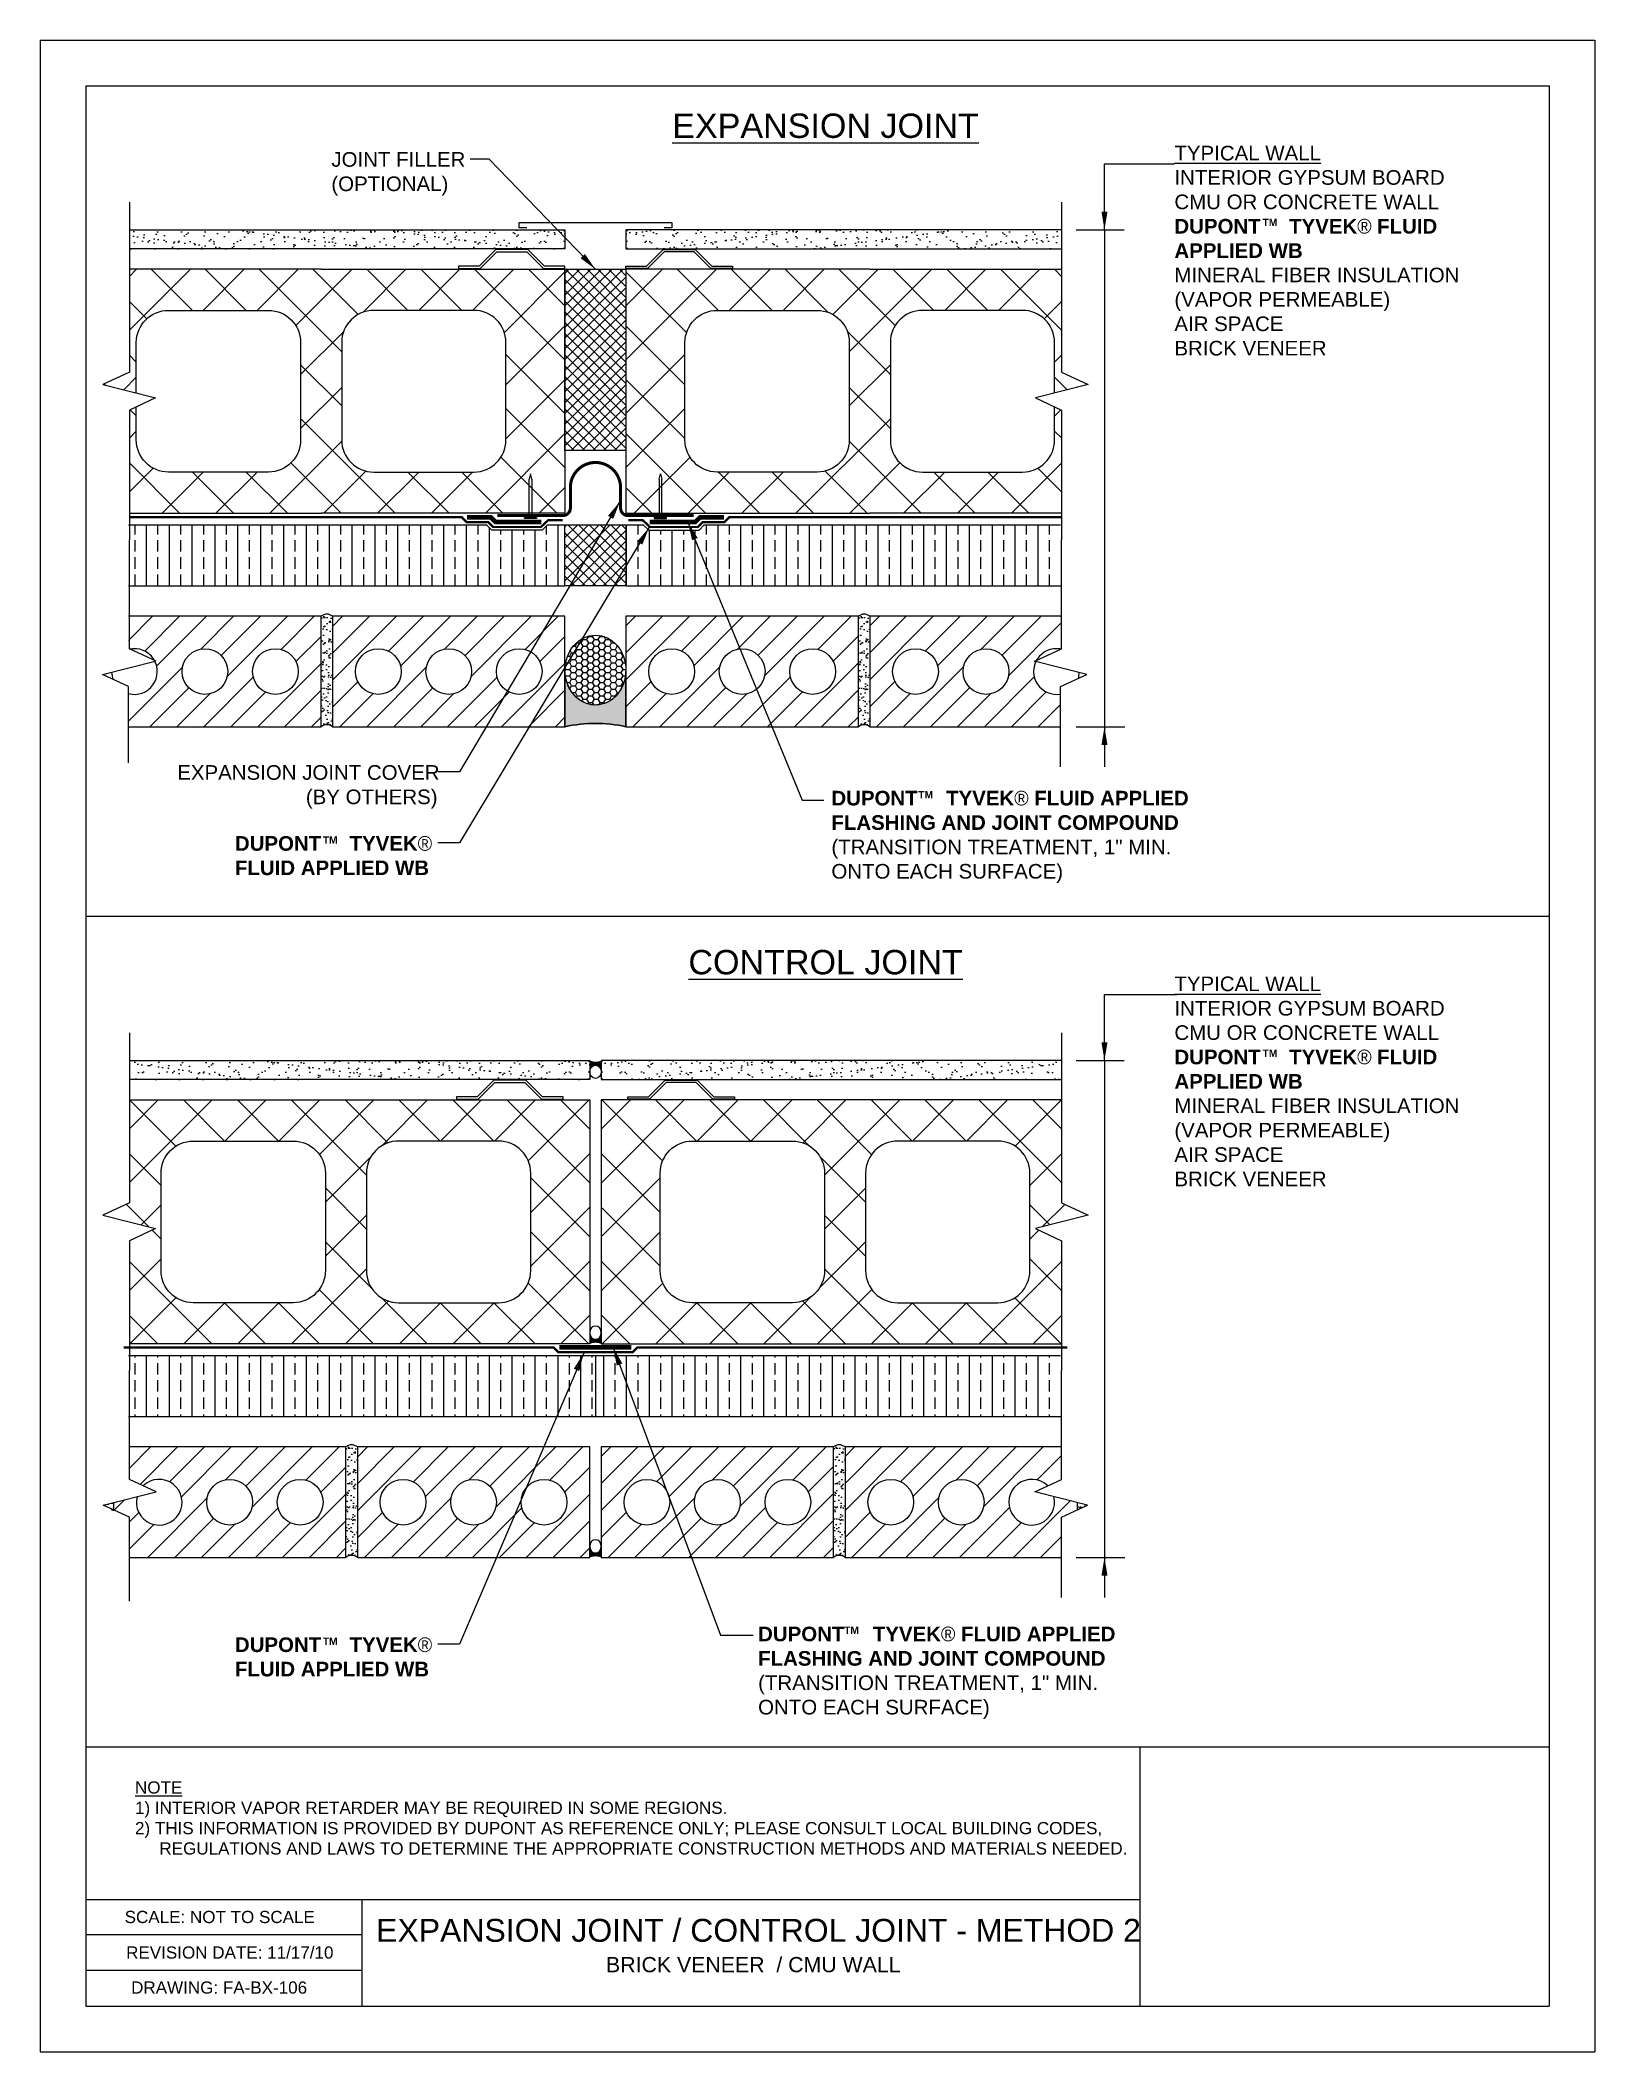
# Model space of a CAD drawing. Extents: x 858.1 to 909.1, y 194.2 to 260.2.
import ezdxf

# ---------------------------------------------------------------- set-up
doc = ezdxf.new("R2010")
doc.units = 0
doc.header["$LTSCALE"] = 1.5
doc.header["$MEASUREMENT"] = 0
doc.linetypes.add('DASHED2', pattern=[0.375, 0.25, -0.125])
for name, color, linetype in [('8x11-ttb$0$B', 5, 'CONTINUOUS'), ('CMU', 250, 'CONTINUOUS'), ('FLASHING', 252, 'CONTINUOUS'), ('SEALANT', 250, 'CONTINUOUS'), ('STRUCTURE', 250, 'CONTINUOUS'), ('TEXT', 7, 'CONTINUOUS'), ('Tyvek FA Flashing and Joint Treatment', 150, 'DASHED2'), ('Tyvek FA WB', 10, 'DASHED2')]:
    doc.layers.add(name, color=color, linetype=linetype)
for name, color, linetype, lineweight in [('A-Backer Rod', 250, 'CONTINUOUS', 15), ('brick', 250, 'CONTINUOUS', 5), ('Gyp Board', 250, 'CONTINUOUS', 20)]:
    doc.layers.add(name, color=color, linetype=linetype, lineweight=lineweight)
doc.layers.add('EXTERIOR INSULATION', color=7, linetype='CONTINUOUS', true_color=0xcdd69f)
doc.layers.add('VIEWPORT', color=7, linetype='CONTINUOUS', plot=False)
doc.styles.add('DETAILS', font='sanss___.ttf', dxfattribs={"height": 1})
doc.dimstyles.new('TYVEKDETAILS', dxfattribs={"dimscale": 6, "dimtxt": 1.5, "dimasz": 0.1, "dimexe": 0.75, "dimexo": 0.75, "dimgap": 0.75, "dimtad": 0, "dimtih": 1, "dimtoh": 1, "dimdec": 4, "dimzin": 0, "dimdsep": 46, "dimlunit": 4, "dimtxsty": 'DETAILS', "dimcen": 0.0625, "dimadec": 0, "dimazin": 0, "dimtfac": 1, "dimtdec": 4, "dimtofl": 0, "dimtmove": 0, "dimatfit": 3, "dimfxl": 1, "dimfrac": 2, "dimtolj": 1, "dimtzin": 0, "dimarcsym": 0})

msp = doc.modelspace()

# ---------------------------------------------------------------- texts
at = {"layer": 'TEXT', "style": 'DETAILS'}
for s, insert, char_height, width, attachment_point in [('{\\H0.8x;\\LEXPANSION JOINT}', (878.8121839556557, 257.8032633985026), 1, 10.04358712011206, 1), ('JOINT FILLER\\P(OPTIONAL)', (867.6290154050339, 256.5376071286648), 0.48, 10.15656407215698, 1), ('\\pi1.7924;EXPANSION JOINT COVER \\P\\pi6.011;(BY OTHERS)', (860.7807397376105, 236.422970517023), 0.48, 10.15656407215698, 1), ('{\\fSansSerif|b1|i0|c2|p2;DUPONT     TYVEK\\fSymbol|b0|i0|c2|p18;â\\fSansSerif|b1|i0|c2|p2; FLUID APPLIED FLASHING AND JOINT COMPOUND} \\P(TRANSITION TREATMENT, 1" MIN. ONTO EACH SURFACE)', (884.0339342095244, 235.5805176604297), 0.48, 12.73942659810206, 1), ('{\\fArial|b1|i0|c0|p34;DUPONT     TYVEK\\fSymbol|b0|i0|c2|p18;â \\P\\fArial|b1|i0|c0|p34;FLUID APPLIED WB}', (864.4648236427888, 234.0945015533073), 0.48, 16.9481508797183, 1), ('{\\H0.8x;\\LCONTROL JOINT }', (879.3424053960043, 230.3593525857764), 1, 9.98809348019175, 1), ('{\\fSansSerif|b1|i0|c2|p2;DUPONT     TYVEK\\fSymbol|b0|i0|c2|p18;â\\fSansSerif|b1|i0|c2|p2; FLUID APPLIED FLASHING AND JOINT COMPOUND} \\P(TRANSITION TREATMENT, 1" MIN. \\PONTO EACH SURFACE)', (881.6296424509662, 206.6436643980612), 0.48, 14.52318487039054, 4), ('{\\fArial|b1|i0|c0|p34;DUPONT     TYVEK\\fSymbol|b0|i0|c2|p18;â \\P\\fArial|b1|i0|c0|p34;FLUID APPLIED WB}', (864.4648236427888, 207.8040826647964), 0.48, 16.9481508797183, 1), ('{\\LNOTE\\P}1) INTERIOR VAPOR RETARDER MAY BE REQUIRED IN SOME REGIONS.\\P\\pi-0.8,l0.8;2) THIS INFORMATION IS PROVIDED BY DUPONT AS REFERENCE ONLY; PLEASE CONSULT LOCAL BUILDING CODES, REGULATIONS AND LAWS TO DETERMINE THE APPROPRIATE CONSTRUCTION METHODS AND MATERIALS NEEDED.', (861.1869349079047, 203.0804643932081, 5.959993654922892e-09), 0.4, 32.9496987610637, 1), ('\\pi-0.066668,l0.066668,t0.2;SCALE: NOT TO SCALE', (860.8465613411706, 198.8310881105317), 0.4000000000000016, 32.52903340897156, 1), ('\\pi0.19672;{\\H0.75x;EXPANSION JOINT / CONTROL JOINT - METHOD 2 }\\P\\pi7.7363;{\\H0.5x;BRICK VENEER  / CMU WALL}', (868.903185565156, 198.567671726461), 1, 24.8924186185627, 1), ('\\pi-0.066668,l0.066668,t0.2;REVISION DATE: 11/17/10', (860.8964137329333, 197.6650146460902), 0.4000000000000016, 32.52903340897156, 1), ('\\pi-0.066668,l0.066668,t0.2;DRAWING: FA-BX-106', (861.0590465122611, 196.5149427612751), 0.4000000000000016, 32.52903340897156, 1)]:
    msp.add_mtext(s, dxfattribs=dict(at, insert=insert, char_height=char_height, width=width, attachment_point=attachment_point))
at = {"layer": 'TEXT', "attachment_point": 4, "style": 'DETAILS'}
for s, insert, char_height in [('{\\fArial|b0|i0|c0|p34;\\LTYPICAL WALL\\P}INTERIOR GYPSUM BOARD\\PCMU OR CONCRETE WALL{\\fSansSerif|b1|i0|c2|p2;\\P\\fArial|b1|i0|c0|p34;DUPONT     TYVEK\\fSymbol|b0|i0|c2|p18;â \\fArial|b1|i0|c0|p34;FLUID \\PAPPLIED WB}\\P{\\fArial|b0|i0|c0|p34;MINERAL FIBER INSULATION\\P(VAPOR PERMEABLE)}\\P{\\fArial|b0|i0|c0|p34;AIR SPACE\\PBRICK VENEER}', (895.2870811506339, 253.3013215552362), 0.48), ('{\\fSansSerif|b1|i0|c2|p2;TM}', (898.1797241637826, 254.2286336057321), 0.24), ('{\\fSansSerif|b1|i0|c2|p2;TM}', (886.8842954493973, 235.4517828153855), 0.24), ('{\\fSansSerif|b1|i0|c2|p2;TM}', (867.3478473888861, 233.9661896890982), 0.24), ('{\\fArial|b0|i0|c0|p34;\\LTYPICAL WALL\\P}INTERIOR GYPSUM BOARD\\PCMU OR CONCRETE WALL{\\fSansSerif|b1|i0|c2|p2;\\P\\fArial|b1|i0|c0|p34;DUPONT     TYVEK\\fSymbol|b0|i0|c2|p18;â \\fArial|b1|i0|c0|p34;FLUID \\PAPPLIED WB}\\P{\\fArial|b0|i0|c0|p34;MINERAL FIBER INSULATION\\P(VAPOR PERMEABLE)}\\P{\\fArial|b0|i0|c0|p34;AIR SPACE\\PBRICK VENEER}', (895.2870811506339, 226.044028192119), 0.48), ('{\\fSansSerif|b1|i0|c2|p2;TM}', (898.1797241637826, 226.9713402426148), 0.24), ('{\\fSansSerif|b1|i0|c2|p2;TM}', (884.4522312955839, 208.0386939572356), 0.24), ('{\\fSansSerif|b1|i0|c2|p2;TM}', (867.3478473888861, 207.6757708005873), 0.24)]:
    msp.add_mtext(s, dxfattribs=dict(at, insert=insert, char_height=char_height))

# ---------------------------------------------------------------- hatches: boundary and pattern name
at = {"layer": 'A-Backer Rod'}
h = msp.add_hatch(dxfattribs=at)
h.set_pattern_fill('ANSI37', color=256, scale=2, style=0)
h.set_pattern_definition([(45, (-392.6488517722098, -1054.277458490151), (-0.1767766952966369, 0.1767766952966369), []), (135, (-392.6488517722098, -1054.277458490151), (-0.1767766952966369, -0.1767766952966369), [])])
h.paths.add_polyline_path([(875.2935525799717, 246.751481515465), (877.293552579969, 246.7514815154657), (877.2935525799694, 252.6920770369188), (875.2935525799694, 252.6920770369188)])
h = msp.add_hatch(dxfattribs=at)
h.set_pattern_fill('ANSI37', color=256, scale=2, style=0)
h.set_pattern_definition([(45, (-392.6488517722069, -1059.763284868724), (-0.1767766952966369, 0.1767766952966369), []), (135, (-392.6488517722069, -1059.763284868724), (-0.1767766952966369, -0.1767766952966369), [])])
h.paths.add_polyline_path([(875.2935525799724, 242.306706729345), (877.2935525799724, 242.306706729345), (877.2935525799724, 244.3067062070154), (875.2935525799724, 244.3067062070154)])
h = msp.add_hatch(dxfattribs=at)
h.set_pattern_fill('HONEY', color=256, style=0)
h.set_pattern_definition([(0, (-397.8025803066669, -1087.618012702026), (0.1875, 0.108253175), [0.125, -0.25]), (120, (-397.8025803066669, -1087.618012702026), (-0.1874999995903225, 0.1082531757095823), [0.1249999999999998, -0.2499999999999995]), (59.99999999999999, (-397.8025803066669, -1087.618012702026), (4.096775418904741e-10, 0.2165063507095823), [-0.25, 0.125])])
edge = h.paths.add_edge_path()
edge.add_ellipse((876.2935525799708, 239.5420916909195), major_axis=(0, -1.146182946902854), ratio=0.8724610697638967, start_angle=0, end_angle=360)
at = {"layer": 'brick', "linetype": 'Continuous'}
h = msp.add_hatch(dxfattribs=at)
h.set_pattern_fill('_USER', color=256, scale=0.625, angle=45, style=0, pattern_type=0)
h.set_pattern_definition([(225, (1705.284844686385, 1015.882956266705), (0.4419417382415922, -0.4419417382415922), [])])
edge = h.paths.add_edge_path(flags=16)
edge.add_arc((865.7935525799703, 239.4942067293427), 0.75, 0, 360)
edge = h.paths.add_edge_path(flags=16)
edge.add_arc((863.4810525799703, 239.4942067293427), 0.75, 0, 360)
h.paths.add_polyline_path([(860.975220677768, 238.99838902017), (860.975220677768, 237.6817067293427), (867.2935525799703, 237.6817067293427), (867.2935525799703, 241.3067067293427), (860.9752207864362, 241.3067067293427), (860.9752206777682, 240.240550278965), (861.8490194123663, 239.8375140099067), (860.1185590910702, 239.3936791104013)])
edge = h.paths.add_edge_path()
edge.add_line((861.0059621625321, 240.2263708886385), (861.8310277148971, 239.8458126104135))
edge.add_arc((861.1685525799703, 239.4942067293427), 0.75, 27.9569387360149, 102.5204009162494)
edge = h.paths.add_edge_path()
edge.add_line((860.4652461856103, 239.2337069872071), (860.975220677768, 238.9983890201697))
edge.add_line((860.975220677768, 238.9983890201697), (860.975220677768, 238.7695531737972))
edge.add_arc((861.1685525799701, 239.4942067293427), 0.7500000000000498, 255.0618690561543, 386.9759056776618)
edge.add_line((861.836950599873, 239.8344185559893), (860.4189205174564, 239.4707169262092))
edge.add_arc((861.1685525799701, 239.4942067293427), 0.7500000000000498, 181.7947822812077, 200.3242753390359)
at = {"layer": 'brick'}
h = msp.add_hatch(dxfattribs=at)
h.set_pattern_fill('AR-SAND', color=256, scale=0.15, style=0)
h.set_pattern_definition([(322.5, (920.58936018232, 156.5976642278908), (-0.009449003716441223, -0.2890235653519738), [0, -0.228, 0, -0.255, 0, -0.24375]), (352.5, (920.58936018232, 156.5976642278908), (0.2654665057901591, -0.423321909784461), [0, -0.123, 0, -0.2055, 0, -0.07875]), (32.50000000000003, (920.4048601823201, 156.5976642278908), (0.4671212792627242, -0.0008488580305446746), [0, -0.075, 0, -0.27, 0, -0.3525]), (42.50000000000002, (920.4048601823201, 156.5976642278908), (0.450918990685844, -0.1316513347401374), [0, -0.0375, 0, -0.177, 0, -0.2025])])
h.paths.add_polyline_path([(867.2935525799708, 241.3076790834684, -0.3636398934486936), (867.6685525799708, 241.307679083468), (867.6685525799708, 237.682679083468, 0.3636398934486937), (867.2935525799708, 237.6826790834684)])
at = {"layer": 'brick', "linetype": 'Continuous'}
h = msp.add_hatch(dxfattribs=at)
h.set_pattern_fill('_USER', color=256, scale=0.625, angle=45, style=0, pattern_type=0)
h.set_pattern_definition([(225, (1713.284844686385, 1015.882956266705), (0.4419417382415922, -0.4419417382415922), [])])
edge = h.paths.add_edge_path(flags=16)
edge.add_arc((869.1685525799708, 239.4942067293427), 0.75, 0, 360)
edge = h.paths.add_edge_path(flags=16)
edge.add_arc((873.7935525799708, 239.4942067293427), 0.75, 0, 360)
edge = h.paths.add_edge_path(flags=16)
edge.add_arc((871.4810525799708, 239.4942067293427), 0.75, 0, 360)
h.paths.add_polyline_path([(875.2935525799708, 241.3067067293427), (867.6685525799708, 241.3067067293427), (867.6685525799708, 237.6817067293427), (875.2935525799708, 237.6817067293427)])
h = msp.add_hatch(dxfattribs=at)
h.set_pattern_fill('_USER', color=256, scale=0.625, angle=45, style=0, pattern_type=0)
h.set_pattern_definition([(45, (39.30226047355609, -536.8945428080194), (-0.4419417382415922, 0.4419417382415922), [])])
edge = h.paths.add_edge_path(flags=16)
edge.add_arc((883.4185525799708, 239.4942067293427), 0.75, 0, 360)
edge = h.paths.add_edge_path(flags=16)
edge.add_arc((878.7935525799708, 239.4942067293427), 0.75, 0, 360)
edge = h.paths.add_edge_path(flags=16)
edge.add_arc((881.1060525799708, 239.4942067293427), 0.75, 0, 360)
h.paths.add_polyline_path([(877.2935525799708, 237.6817067293427), (884.9185525799708, 237.6817067293427), (884.9185525799708, 241.3067067293427), (877.2935525799708, 241.3067067293427)])
at = {"layer": 'brick'}
h = msp.add_hatch(dxfattribs=at)
h.set_pattern_fill('AR-SAND', color=256, scale=0.15, style=0)
h.set_pattern_definition([(322.5, (938.2143601823204, 156.5976642278908), (-0.009449003716441223, -0.2890235653519738), [0, -0.228, 0, -0.255, 0, -0.24375]), (352.5, (938.2143601823204, 156.5976642278908), (0.2654665057901591, -0.423321909784461), [0, -0.123, 0, -0.2055, 0, -0.07875]), (32.50000000000003, (938.0298601823206, 156.5976642278908), (0.4671212792627242, -0.0008488580305446746), [0, -0.075, 0, -0.27, 0, -0.3525]), (42.50000000000002, (938.0298601823206, 156.5976642278908), (0.450918990685844, -0.1316513347401374), [0, -0.0375, 0, -0.177, 0, -0.2025])])
h.paths.add_polyline_path([(884.9185525799712, 241.3076790834684, -0.3636398934486936), (885.2935525799712, 241.307679083468), (885.2935525799712, 237.682679083468, 0.3636398934486937), (884.9185525799712, 237.6826790834684)])
at = {"layer": 'brick', "linetype": 'Continuous'}
h = msp.add_hatch(dxfattribs=at)
h.set_pattern_fill('_USER', color=256, scale=0.625, angle=45, style=0, pattern_type=0)
h.set_pattern_definition([(45, (47.30226047355632, -536.8945428080194), (-0.4419417382415922, 0.4419417382415922), [])])
edge = h.paths.add_edge_path(flags=16)
edge.add_arc((886.7935525799712, 239.4942067293427), 0.75, 0, 360)
edge = h.paths.add_edge_path(flags=16)
edge.add_arc((889.1060525799712, 239.4942067293427), 0.75, 0, 360)
h.paths.add_polyline_path([(891.5544282783517, 237.6817067293427), (891.5544282783517, 238.99838902017), (892.4110898650492, 239.3936791104009), (890.6806295437525, 239.8375140099063), (891.5544282783515, 240.240550278965), (891.5544277487518, 241.3067067293427), (885.2935525799712, 241.3067067293427), (885.2935525799712, 237.6817067293427)])
edge = h.paths.add_edge_path()
edge.add_line((890.7764016027006, 239.8816884997404), (891.5406601731409, 240.2341997939661))
edge.add_arc((891.4185525799712, 239.4942067293427), 0.75, 80.62995631203837, 148.8927040356572)
edge = h.paths.add_edge_path()
edge.add_line((892.167585600939, 239.4561339897534), (890.7436608071441, 239.8213475170326))
edge.add_arc((891.4185525799712, 239.4942067293427), 0.75, 154.1391057434988, 357.0902062976318)
h = msp.add_hatch(dxfattribs=at)
h.set_pattern_fill('_USER', color=256, scale=0.625, angle=45, style=0, pattern_type=0)
h.set_pattern_definition([(225, (1706.097344686385, 988.6282765799754), (0.4419417382415922, -0.4419417382415922), [])])
edge = h.paths.add_edge_path(flags=16)
edge.add_arc((861.9810525799703, 212.2395270426134), 0.75, 0, 360)
edge = h.paths.add_edge_path(flags=16)
edge.add_arc((866.6060525799703, 212.2395270426134), 0.75, 0, 360)
edge = h.paths.add_edge_path(flags=16)
edge.add_arc((864.2935525799703, 212.2395270426134), 0.75, 0, 360)
h.paths.add_polyline_path([(861.877747229566, 212.5828343231769), (860.4810525799701, 212.2246048845627), (860.4810525799703, 211.9849896436942), (861.0039484949673, 211.7437093334404), (861.0039484949673, 210.4270270426132), (868.1060525799703, 210.4270270426134), (868.1060525799703, 214.0520270426134), (861.0039486036355, 214.0520270426136), (861.0039484949671, 212.9858705922356)])
at = {"layer": 'brick'}
h = msp.add_hatch(dxfattribs=at)
h.set_pattern_fill('AR-SAND', color=256, scale=0.15, style=0)
h.set_pattern_definition([(322.5, (921.40186018232, 129.3429845411615), (-0.009449003716441223, -0.2890235653519738), [0, -0.228, 0, -0.255, 0, -0.24375]), (352.5, (921.40186018232, 129.3429845411615), (0.2654665057901591, -0.423321909784461), [0, -0.123, 0, -0.2055, 0, -0.07875]), (32.50000000000003, (921.2173601823201, 129.3429845411615), (0.4671212792627242, -0.0008488580305446746), [0, -0.075, 0, -0.27, 0, -0.3525]), (42.50000000000002, (921.2173601823201, 129.3429845411615), (0.450918990685844, -0.1316513347401374), [0, -0.0375, 0, -0.177, 0, -0.2025])])
h.paths.add_polyline_path([(868.1060525799708, 214.0529993967391, -0.3636398934486936), (868.4810525799708, 214.0529993967386), (868.4810525799708, 210.4279993967386, 0.3636398934486937), (868.1060525799708, 210.4279993967391)])
at = {"layer": 'brick', "linetype": 'Continuous'}
h = msp.add_hatch(dxfattribs=at)
h.set_pattern_fill('_USER', color=256, scale=0.625, angle=45, style=0, pattern_type=0)
h.set_pattern_definition([(225, (1714.097344686385, 988.6282765799754), (0.4419417382415922, -0.4419417382415922), [])])
edge = h.paths.add_edge_path(flags=16)
edge.add_arc((869.9810525799708, 212.2395270426134), 0.75, 0, 360)
edge = h.paths.add_edge_path(flags=16)
edge.add_arc((874.6060525799708, 212.2395270426134), 0.75, 0, 360)
edge = h.paths.add_edge_path(flags=16)
edge.add_arc((872.2935525799708, 212.2395270426134), 0.75, 0, 360)
h.paths.add_polyline_path([(876.1060525799708, 214.0520270426134), (868.4810525799708, 214.0520270426134), (868.4810525799708, 210.4270270426134), (876.1060525799708, 210.4270270426134)])
h = msp.add_hatch(dxfattribs=at)
h.set_pattern_fill('_USER', color=256, scale=0.625, angle=45, style=0, pattern_type=0)
h.set_pattern_definition([(45, (38.48976047355609, -564.1492224947488), (-0.4419417382415922, 0.4419417382415922), [])])
edge = h.paths.add_edge_path(flags=16)
edge.add_arc((882.6060525799708, 212.2395270426134), 0.75, 0, 360)
edge = h.paths.add_edge_path(flags=16)
edge.add_arc((877.9810525799708, 212.2395270426134), 0.75, 0, 360)
edge = h.paths.add_edge_path(flags=16)
edge.add_arc((880.2935525799708, 212.2395270426134), 0.75, 0, 360)
h.paths.add_polyline_path([(876.4810525799708, 210.4270270426134), (884.1060525799708, 210.4270270426134), (884.1060525799708, 214.0520270426134), (876.4810525799708, 214.0520270426134)])
at = {"layer": 'brick'}
h = msp.add_hatch(dxfattribs=at)
h.set_pattern_fill('AR-SAND', color=256, scale=0.15, style=0)
h.set_pattern_definition([(322.5, (937.4018601823204, 129.3429845411615), (-0.009449003716441223, -0.2890235653519738), [0, -0.228, 0, -0.255, 0, -0.24375]), (352.5, (937.4018601823204, 129.3429845411615), (0.2654665057901591, -0.423321909784461), [0, -0.123, 0, -0.2055, 0, -0.07875]), (32.50000000000003, (937.2173601823206, 129.3429845411615), (0.4671212792627242, -0.0008488580305446746), [0, -0.075, 0, -0.27, 0, -0.3525]), (42.50000000000002, (937.2173601823206, 129.3429845411615), (0.450918990685844, -0.1316513347401374), [0, -0.0375, 0, -0.177, 0, -0.2025])])
h.paths.add_polyline_path([(884.1060525799712, 214.0529993967391, -0.3636398934486936), (884.4810525799712, 214.0529993967386), (884.4810525799712, 210.4279993967386, 0.3636398934486937), (884.1060525799712, 210.4279993967391)])
at = {"layer": 'brick', "linetype": 'Continuous'}
h = msp.add_hatch(dxfattribs=at)
h.set_pattern_fill('_USER', color=256, scale=0.625, angle=45, style=0, pattern_type=0)
h.set_pattern_definition([(45, (46.48976047355632, -564.1492224947488), (-0.4419417382415922, 0.4419417382415922), [])])
edge = h.paths.add_edge_path(flags=16)
edge.add_arc((885.9810525799712, 212.2395270426134), 0.75, 0, 360)
edge = h.paths.add_edge_path(flags=16)
edge.add_arc((888.2935525799712, 212.2395270426134), 0.75, 0, 360)
h.paths.add_polyline_path([(884.4810525799712, 214.0520270426134), (884.4810525799712, 210.4270270426134), (891.5831575300692, 210.4270270426134), (891.5831575300695, 211.7437093334406), (892.4398191167666, 212.1389994192461), (890.6806295437527, 212.5828343231772), (891.583157530069, 212.98587058781), (891.5831570004693, 214.0520270568843)])
edge = h.paths.add_edge_path(flags=17)
edge.add_line((891.3333153686553, 212.4227996161078), (890.7093587954707, 212.5828343187516))
edge.add_line((890.7093587954707, 212.5828343187516), (891.1295200525881, 212.7766320650364))
edge.add_arc((890.606052579971, 212.2395270426134), 0.7500000000001013, 45.73670681559658, 374.1442176299082)
at = {"layer": 'brick'}
h = msp.add_hatch(dxfattribs=at)
h.set_pattern_fill('AR-SAND', color=256, scale=0.15, style=0)
h.set_pattern_definition([(142.5, (807.1852449776206, 295.1360695440653), (0.009449003716441223, 0.2890235653519738), [0, -0.228, 0, -0.255, 0, -0.24375]), (172.5, (807.1852449776206, 295.1360695440653), (-0.2654665057901591, 0.423321909784461), [0, -0.123, 0, -0.2055, 0, -0.07875]), (212.5, (807.3697449776209, 295.1360695440653), (-0.4671212792627242, 0.0008488580305446746), [0, -0.07499999999999978, 0, -0.2699999999999991, 0, -0.3524999999999991]), (222.5, (807.3697449776209, 295.1360695440653), (-0.450918990685844, 0.1316513347401374), [0, -0.0375, 0, -0.177, 0, -0.2025])])
h.paths.add_polyline_path([(860.4810525799703, 212.2319731019682), (860.1185590910707, 212.1389994236717), (860.4810525799703, 211.9717337423799)])
h = msp.add_hatch(dxfattribs=at)
h.set_pattern_fill('AR-SAND', color=256, scale=0.15, style=0)
h.set_pattern_definition([(322.5, (945.4018601823209, 129.3429845411615), (-0.009449003716441223, -0.2890235653519738), [0, -0.228, 0, -0.255, 0, -0.24375]), (352.5, (945.4018601823209, 129.3429845411615), (0.2654665057901591, -0.423321909784461), [0, -0.123, 0, -0.2055, 0, -0.07875]), (32.50000000000003, (945.2173601823206, 129.3429845411615), (0.4671212792627242, -0.0008488580305446746), [0, -0.075, 0, -0.27, 0, -0.3525]), (42.50000000000002, (945.2173601823206, 129.3429845411615), (0.450918990685844, -0.1316513347401374), [0, -0.0375, 0, -0.177, 0, -0.2025])])
h.paths.add_polyline_path([(892.1060525799714, 211.9982458077579), (892.411089865049, 212.138999423672), (892.1060525799712, 212.2172365211084)])
at = {"layer": 'CMU'}
h = msp.add_hatch(dxfattribs=at)
h.set_pattern_fill('ANSI37', color=256, scale=10, angle=-90.00000000001606, style=0)
h.set_pattern_definition([(314.999999999984, (-475.8376603009804, -1066.704877780976), (0.883883476483432, 0.8838834764829367), []), (44.99999999998395, (-475.8376603009804, -1066.704877780976), (-0.8838834764829367, 0.883883476483432), [])])
h.paths.add_polyline_path([(875.2935525799708, 252.6920770369188), (867.2935525799696, 252.6920770369172), (861.0039480624198, 252.6920770369154), (861.0039480624198, 249.3170307557261), (860.1301493278211, 248.9139944866677), (861.2303946852348, 248.6317994651297), (861.2303946852342, 250.2920770369151, -0.4142135623731387), (862.2830262641814, 251.3447086158631), (865.567236790496, 251.344708615864, -0.4142135623731762), (866.619868369444, 250.2920770369162), (866.619868369444, 247.0920770369164, -0.414213562373014), (865.5672367904972, 246.0394454579691), (862.283026264183, 246.0394454579682, -0.4142135623730514), (861.2303946852355, 247.092077036915), (861.2303946852351, 248.1793589561939), (861.0039480624198, 248.0748694969311), (861.0039485835141, 244.6920770369152), (867.2935525799714, 244.6920770369165), (875.2935525799708, 244.6920770369188)])
h.paths.add_polyline_path([(869.0198683694434, 251.3447086158646), (872.3040788957583, 251.3447086158656, -0.4142135623731553), (873.356710474706, 250.292077036918), (873.3567104747062, 247.092077036918, -0.4142135623730347), (872.3040788957592, 246.0394454579707), (869.0198683694452, 246.0394454579698, -0.4142135623730306), (867.9672367904977, 247.0920770369164), (867.9672367904961, 250.2920770369165, -0.4142135623731598)], flags=16)
h = msp.add_hatch(dxfattribs=at)
h.set_pattern_fill('ANSI37', color=256, scale=10, angle=-90.00000000001606, style=0)
h.set_pattern_definition([(225.000000000016, (2228.424765460922, -1066.704877780976), (-0.883883476483432, 0.8838834764829367), []), (135.0000000000161, (2228.424765460922, -1066.704877780976), (0.8838834764829367, 0.883883476483432), [])])
h.paths.add_polyline_path([(877.2935525799708, 252.6920770369188), (885.2935525799719, 252.6920770369172), (891.5831570975217, 252.6920770369154), (891.5831570975217, 249.3170307557261), (892.4569558321205, 248.9139944866677), (891.3567104747067, 248.6317994651297), (891.3567104747074, 250.2920770369151, 0.4142135623731387), (890.3040788957601, 251.3447086158631), (887.0198683694455, 251.344708615864, 0.4142135623731762), (885.9672367904975, 250.2920770369162), (885.9672367904975, 247.0920770369164, 0.414213562373014), (887.0198683694443, 246.0394454579691), (890.3040788957585, 246.0394454579682, 0.4142135623730514), (891.356710474706, 247.092077036915), (891.3567104747065, 248.1793589561939), (891.5831570975217, 248.0748694969311), (891.5831565764274, 244.6920770369152), (885.2935525799701, 244.6920770369165), (877.2935525799708, 244.6920770369188)])
h.paths.add_polyline_path([(883.5672367904981, 251.3447086158646), (880.2830262641833, 251.3447086158656, 0.4142135623731553), (879.2303946852355, 250.292077036918), (879.2303946852353, 247.092077036918, 0.4142135623730347), (880.2830262641824, 246.0394454579707), (883.5672367904963, 246.0394454579698, 0.4142135623730306), (884.6198683694438, 247.0920770369164), (884.6198683694454, 250.2920770369165, 0.4142135623731598)], flags=16)
h = msp.add_hatch(dxfattribs=at)
h.set_pattern_fill('ANSI37', color=256, scale=10, angle=-90.00000000001606, style=0)
h.set_pattern_definition([(314.999999999984, (-475.8376603009804, -1084.065178116632), (0.883883476483432, 0.8838834764829367), []), (44.99999999998395, (-475.8376603009804, -1084.065178116632), (-0.8838834764829367, 0.883883476483432), [])])
h.paths.add_polyline_path([(876.1060525799696, 225.4373973501895), (861.0039480624198, 225.4373973501865), (861.0039480624198, 222.0623510689968), (860.1301493278211, 221.6593147999383), (861.8606096491174, 221.2154799004331), (861.0039480624198, 220.8201898102018), (861.0039485835141, 217.4373973501852), (876.1060525799726, 217.4373973501895)])
h.paths.add_polyline_path([(874.1692104747062, 223.0373973501889), (874.1692104747065, 219.8373973501887, -0.4142135623730347), (873.1165788957594, 218.7847657712414), (869.8323683694455, 218.7847657712405, -0.4142135623730304), (868.779736790498, 219.8373973501871), (868.7797367904964, 223.0373973501871, -0.4142135623731598), (869.8323683694437, 224.0900289291353), (873.1165788957585, 224.0900289291362, -0.4142135623731129)], flags=16)
h.paths.add_polyline_path([(867.4323683694442, 223.0373973501871), (867.4323683694442, 219.8373973501868, -0.414213562373014), (866.3797367904974, 218.7847657712398), (863.0955262641833, 218.7847657712389, -0.4142135623730465), (862.0428946852358, 219.8373973501857), (862.0428946852351, 221.3771197784004), (862.0428946852344, 223.0373973501858, -0.4142135623731344), (863.0955262641817, 224.0900289291337), (866.3797367904963, 224.0900289291346, -0.4142135623731128)], flags=16)
h = msp.add_hatch(dxfattribs=at)
h.set_pattern_fill('ANSI37', color=256, scale=10, angle=-90.00000000001606, style=0)
h.set_pattern_definition([(225.000000000016, (2228.424765460922, -1084.065178116632), (-0.883883476483432, 0.8838834764829367), []), (135.0000000000161, (2228.424765460922, -1084.065178116632), (0.8838834764829367, 0.883883476483432), [])])
h.paths.add_polyline_path([(876.4810525799719, 225.4373973501895), (891.5831570975217, 225.4373973501865), (891.5831570975217, 222.0623510689968), (892.4569558321205, 221.6593147999383), (890.7264955108242, 221.2154799004331), (891.5831570975217, 220.8201898102018), (891.5831565764274, 217.4373973501852), (876.481052579969, 217.4373973501895)])
h.paths.add_polyline_path([(878.4178946852353, 223.0373973501887), (878.4178946852351, 219.8373973501887, 0.4142135623730347), (879.4705262641821, 218.7847657712414), (882.754736790496, 218.7847657712405, 0.4142135623730304), (883.8073683694436, 219.8373973501871), (883.8073683694452, 223.0373973501871, 0.4142135623731598), (882.7547367904979, 224.0900289291353), (879.470526264183, 224.0900289291362, 0.4142135623731555)], flags=16)
h.paths.add_polyline_path([(885.1547367904973, 223.0373973501869), (885.1547367904973, 219.8373973501868, 0.414213562373014), (886.2073683694441, 218.7847657712398), (889.4915788957583, 218.7847657712389, 0.4142135623730465), (890.5442104747058, 219.8373973501857), (890.5442104747065, 221.3771197784004), (890.5442104747071, 223.0373973501858, 0.4142135623731344), (889.4915788957599, 224.0900289291337), (886.2073683694452, 224.0900289291346, 0.4142135623731764)], flags=16)
at = {"layer": 'EXTERIOR INSULATION', "linetype": 'Continuous'}
h = msp.add_hatch(dxfattribs=at)
h.set_pattern_fill('ANSI33', color=250, scale=3, angle=44.99999999999999, style=0)
h.set_pattern_definition([(90, (464.0643415627744, 38.30452166118221), (-0.75, 2.220446049250313e-16), []), (90, (464.439341562145, 38.67952166055295), (-0.75, 2.220446049250313e-16), [0.375, -0.1875])])
h.paths.add_polyline_path([(874.7250517604259, 244.3067062070154), (874.5441452710554, 244.1371341760162), (872.892830408708, 244.1371341760159), (872.7232583777086, 244.3067062070154), (860.9752206671694, 244.3067062070154), (860.9752209011037, 242.5240325656598), (860.9752208798484, 242.306706729345), (875.2935525799724, 242.306706729345), (875.2935525799724, 244.3067062070154)])
h.paths.add_polyline_path([(878.0429598888884, 244.1371341760162), (877.8620533995177, 244.3067062070154), (877.2935525799724, 244.3067062070154), (877.2935525799724, 242.306706729345), (891.5544272520162, 242.306706729345), (891.5544271899241, 242.431706729345), (891.5544274315114, 244.3067062070154), (879.8638467822352, 244.3067062070154), (879.694274751236, 244.1371341760162)])
h = msp.add_hatch(dxfattribs=at)
h.set_pattern_fill('ANSI33', color=250, scale=3, angle=44.99999999999999, style=0)
h.set_pattern_definition([(90, (464.0643415627746, 38.30452166118221), (-0.75, 2.220446049250313e-16), []), (90, (464.4393415621455, 38.67952166055295), (-0.75, 2.220446049250313e-16), [0.375, -0.1875])])
h.paths.add_polyline_path([(876.2935525799726, 215.0520270426157), (876.2935525799726, 217.0520265202861), (860.9752208144278, 217.0520265202861), (860.975220901104, 216.5623973501895), (860.9752208067898, 215.0520270426157)])
h.paths.add_polyline_path([(891.5544276495689, 215.0520270426157), (891.5544271899244, 216.5623973501895), (891.5544272766006, 217.0520265202861), (876.2935525799726, 217.0520265202861), (876.2935525799726, 215.0520270426157)])
at = {"layer": 'Gyp Board'}
h = msp.add_hatch(dxfattribs=at)
h.set_pattern_fill('AR-SAND,_O', color=256, scale=0.25, angle=-1.272221872585407e-14)
h.set_pattern_definition([(322.5, (920.0980441902595, 157.9820621813415), (-0.01574833952740193, -0.4817059422532897), [0, -0.38, 0, -0.425, 0, -0.40625]), (352.5, (920.0980441902595, 157.9820621813415), (0.4424441763169319, -0.705536516307435), [0, -0.205, 0, -0.3425, 0, -0.13125]), (32.50000000000003, (919.7905441902597, 157.9820621813415), (0.7785354654378738, -0.001414763384240952), [0, -0.125, 0, -0.45, 0, -0.5875]), (42.50000000000002, (919.7905441902597, 157.9820621813415), (0.7515316511430733, -0.2194188912335621), [0, -0.0625, 0, -0.295, 0, -0.3375])])
h.paths.add_polyline_path([(861.0039480624198, 253.3595413147373), (861.0039480624198, 253.9845413147373), (875.2935525799708, 253.9845413147375), (875.2935525799708, 253.3595413147375)])
h = msp.add_hatch(dxfattribs=at)
h.set_pattern_fill('AR-SAND,_O', color=256, scale=0.25, angle=-1.272221872585407e-14)
h.set_pattern_definition([(217.5, (832.489060969682, 157.9820621813415), (0.01574833952740193, -0.4817059422532897), [0, -0.38, 0, -0.425, 0, -0.40625]), (187.5, (832.489060969682, 157.9820621813415), (-0.4424441763169319, -0.705536516307435), [0, -0.205, 0, -0.3425, 0, -0.13125]), (147.5, (832.7965609696819, 157.9820621813415), (-0.7785354654378738, -0.001414763384240952), [0, -0.125, 0, -0.45, 0, -0.5875]), (137.5, (832.7965609696819, 157.9820621813415), (-0.7515316511430733, -0.2194188912335621), [0, -0.0625, 0, -0.295, 0, -0.3375])])
h.paths.add_polyline_path([(891.5831570975217, 253.3595413147373), (891.5831570975217, 253.9845413147373), (877.2935525799708, 253.9845413147375), (877.2935525799708, 253.3595413147375)])
h = msp.add_hatch(dxfattribs=at)
h.set_pattern_fill('AR-SAND,_O', color=256, scale=0.25, angle=-1.272221872585407e-14)
h.set_pattern_definition([(322.5, (920.9105441902598, 130.7273824946121), (-0.01574833952740193, -0.4817059422532897), [0, -0.38, 0, -0.425, 0, -0.40625]), (352.5, (920.9105441902598, 130.7273824946121), (0.4424441763169319, -0.705536516307435), [0, -0.205, 0, -0.3425, 0, -0.13125]), (32.50000000000003, (920.6030441902599, 130.7273824946121), (0.7785354654378738, -0.001414763384240952), [0, -0.125, 0, -0.45, 0, -0.5875]), (42.50000000000002, (920.6030441902599, 130.7273824946121), (0.7515316511430733, -0.2194188912335621), [0, -0.0625, 0, -0.295, 0, -0.3375])])
h.paths.add_polyline_path([(861.0039480624198, 226.1048616280079), (861.0039480624198, 226.7298616280077), (876.106052579971, 226.7298616280082), (876.106052579971, 226.1048616280082)])
h = msp.add_hatch(dxfattribs=at)
h.set_pattern_fill('AR-SAND,_O', color=256, scale=0.25, angle=-1.272221872585407e-14)
h.set_pattern_definition([(217.5, (831.6765609696818, 130.7273824946121), (0.01574833952740193, -0.4817059422532897), [0, -0.38, 0, -0.425, 0, -0.40625]), (187.5, (831.6765609696818, 130.7273824946121), (-0.4424441763169319, -0.705536516307435), [0, -0.205, 0, -0.3425, 0, -0.13125]), (147.5, (831.9840609696817, 130.7273824946121), (-0.7785354654378738, -0.001414763384240952), [0, -0.125, 0, -0.45, 0, -0.5875]), (137.5, (831.9840609696817, 130.7273824946121), (-0.7515316511430733, -0.2194188912335621), [0, -0.0625, 0, -0.295, 0, -0.3375])])
h.paths.add_polyline_path([(891.5831570975217, 226.1048616280079), (891.5831570975217, 226.7298616280077), (876.4810525799705, 226.7298616280082), (876.4810525799705, 226.1048616280082)])
at = {"layer": 'SEALANT'}
h = msp.add_hatch(color=256, dxfattribs=at)
h.dxf.hatch_style = 1
edge = h.paths.add_edge_path()
edge.add_line((877.293552579971, 237.6817067293427), (877.2935525799708, 239.4942067293427))
edge.add_arc((876.0481087898945, 239.5370685482592), 1.246181114349083, 316.8282311902785, 358.02894960337034, ccw=False)
edge.add_arc((876.3025880479072, 239.2983324710071), 0.8972475858076405, 292.29364872705185, 316.8282311902911, ccw=False)
edge.add_arc((876.2698010969177, 239.378300566344), 0.9836760558102325, 274.13478844232736, 292.2936487270627, ccw=False)
edge.add_arc((876.2845326750696, 239.1745195251563), 0.7793632266916455, 255.23834125876698, 274.13478844232475, ccw=False)
edge.add_arc((876.3558772129593, 239.4452812771488), 1.059366743506597, 242.36381590384002, 255.2383412587711, ccw=False)
edge.add_arc((876.2684409845751, 239.2782881458977), 0.8708679373589708, 225.5187672611609, 242.3638159038478, ccw=False)
edge.add_arc((876.5641100904222, 239.5793604131998), 1.29284510533229, 213.851826995413, 225.5187672611579, ccw=False)
edge.add_arc((876.4031471291958, 239.471394124821), 1.099026132285099, 191.8039388396076, 213.8518269954208, ccw=False)
edge.add_arc((877.068129893516, 239.6103639727551), 1.778374861199594, 183.7450265784206, 191.8039388396112, ccw=False)
edge.add_line((875.2935525799708, 239.4942067293427), (875.2935525799708, 237.6817067293427))
edge.add_arc((876.293552579971, 233.2476414218131), 4.545430139319968, 77.29089762434643, 102.70910237565641, ccw=False)
h = msp.add_hatch(color=256, dxfattribs=at)
h.dxf.hatch_style = 1
edge = h.paths.add_edge_path()
edge.add_line((876.106019998658, 226.7289843988005), (876.106019998658, 226.3619687497362))
edge.add_ellipse((876.2935412521153, 226.3619687497367), major_axis=(6.654995758000117e-17, 0.2173758363159822), ratio=0.8626591466456877, start_angle=270, end_angle=450, ccw=False)
edge.add_line((876.4810625055734, 226.3619687497362), (876.4810625055734, 226.7267347166069))
edge.add_arc((876.2964180916636, 227.2074549064205), 0.5149616106879636, 248.3008732832439, 291.01176063629487, ccw=False)
h = msp.add_hatch(color=256, dxfattribs=at)
h.dxf.hatch_style = 1
edge = h.paths.add_edge_path()
edge.add_ellipse((876.2935412521167, 217.8022690448374), major_axis=(6.654995758000117e-17, -0.2173758363159822), ratio=0.8626591466456877, start_angle=270, end_angle=450)
edge.add_line((876.4810625055748, 217.8022690448379), (876.4810625055745, 217.4373973501895))
edge.add_arc((876.2935575427734, 216.9426244725846), 0.5291108688058143, 69.244705168035, 110.755294831942)
edge.add_line((876.1060525799726, 217.4373973501895), (876.1060199986593, 217.8022690448379))
h = msp.add_hatch(color=256, dxfattribs=at)
h.dxf.hatch_style = 1
edge = h.paths.add_edge_path()
edge.add_ellipse((876.2935412521151, 210.7918987372614), major_axis=(6.654995758000117e-17, -0.2173758363159822), ratio=0.8626591466456877, start_angle=270, end_angle=450)
edge.add_line((876.4810625055732, 210.7918987372618), (876.4810525799708, 210.4271327703912))
edge.add_arc((876.2936922989609, 209.9315183575002), 0.529846695908701, 69.29158380856097, 110.7407242195965)
edge.add_line((876.1060525799708, 210.4270270426134), (876.1060199986578, 210.7918987372618))

# ---------------------------------------------------------------- linework, layer by layer
at = {"layer": '8x11-ttb$0$B', "color": 7}
for p, q in [((859.5777287485425, 258.7081427715007), (859.5777287485425, 195.7081427715007)), ((859.5777287485425, 258.7081427715007), (907.5777287485425, 258.7081427715007)), ((907.5777287485425, 258.7081427715007), (907.5777287485425, 195.7081427715007)), ((907.5777287485425, 231.4534630847713), (859.5777287485425, 231.4534630847713)), ((859.5777287485425, 199.2094753011875), (894.1548227742207, 199.2094753011875)), ((859.5777287485425, 195.7081427715007), (907.5777287485425, 195.7081427715007))]:
    msp.add_line(p, q, dxfattribs=at)
for points in [[(907.5777287485423, 204.198783398042), (859.5777287485423, 204.198783398042)], [(894.1548227742207, 204.198783398042), (894.1548227742207, 195.7081427715007)], [(868.6308293059824, 199.2094753011875), (868.6308293059824, 195.7081427715007)], [(868.6308293059824, 198.0422753011876), (859.5777287485425, 198.0422753011876)], [(868.6308293059824, 196.8750753011873), (859.5777287485425, 196.8750753011873)]]:
    msp.add_lwpolyline(points, dxfattribs=at)
at = {"layer": 'A-Backer Rod'}
for points in [[(875.2935525799694, 252.6920770369188), (877.2935525799694, 252.6920770369188), (877.293552579969, 246.7514815154657), (875.2935525799717, 246.751481515465)], [(875.2935525799724, 244.3067062070154), (877.2935525799724, 244.3067062070154), (877.2935525799724, 242.306706729345), (875.2935525799724, 242.306706729345)]]:
    msp.add_lwpolyline(points, close=True, dxfattribs=at)
for centre, major_axis, ratio in [((876.2935525799708, 239.5420916909195), (0, -1.146182946902854), 0.8724610697638967), ((876.2935412521153, 226.3619687497362), (6.654995758000123e-17, 0.2173758363159823), 0.8626591466456875)]:
    msp.add_ellipse(centre, major_axis=major_axis, ratio=ratio, dxfattribs=at)
at = {"layer": 'A-Backer Rod', "extrusion": (0, 0, -1)}
for centre in [(876.2935412521167, 217.8022690448379), (876.2935412521151, 210.7918987372618)]:
    msp.add_ellipse(centre, major_axis=(6.654995758000123e-17, -0.2173758363159823), ratio=0.8626591466456875, dxfattribs=at)
at = {"layer": 'brick', "linetype": 'Continuous'}
for points in [[(860.975220677768, 237.6817067293427), (867.2935525799703, 237.6817067293427), (867.2935525799703, 241.3067067293427), (860.9752207864362, 241.3067067293427)], [(891.5544277487518, 241.3067067293427), (885.2935525799712, 241.3067067293427), (885.2935525799712, 237.6817067293427), (891.5544282783517, 237.6817067293427)], [(861.0039484949673, 210.4270270426134), (868.1060525799703, 210.4270270426134), (868.1060525799703, 214.0520270426134), (861.0039486036355, 214.0520270426134)], [(891.5831570004693, 214.0520270426134), (884.4810525799712, 214.0520270426134), (884.4810525799712, 210.4270270426134), (891.5831575300692, 210.4270270426134)], [(860.4810525799703, 212.2319731019684), (860.4810525799703, 211.9717337423799)], [(892.1060525799712, 211.9849892400871), (892.1060525799712, 212.2172365211086)]]:
    msp.add_lwpolyline(points, dxfattribs=at)
for points in [[(875.2935525799708, 241.3067067293427), (867.6685525799708, 241.3067067293427), (867.6685525799708, 237.6817067293427), (875.2935525799708, 237.6817067293427)], [(877.2935525799708, 237.6817067293427), (884.9185525799708, 237.6817067293427), (884.9185525799708, 241.3067067293427), (877.2935525799708, 241.3067067293427)], [(876.1060525799708, 214.0520270426134), (868.4810525799708, 214.0520270426134), (868.4810525799708, 210.4270270426134), (876.1060525799708, 210.4270270426134)], [(876.4810525799708, 210.4270270426134), (884.1060525799708, 210.4270270426134), (884.1060525799708, 214.0520270426134), (876.4810525799708, 214.0520270426134)]]:
    msp.add_lwpolyline(points, close=True, dxfattribs=at)
for centre in [(863.4810525799703, 239.4942067293427), (865.7935525799703, 239.4942067293427), (869.1685525799708, 239.4942067293427), (871.4810525799708, 239.4942067293427), (873.7935525799708, 239.4942067293427), (878.7935525799708, 239.4942067293427), (881.1060525799708, 239.4942067293427), (883.4185525799708, 239.4942067293427), (886.7935525799712, 239.4942067293427), (889.1060525799712, 239.4942067293427), (864.2935525799703, 212.2395270426134), (866.6060525799703, 212.2395270426134), (869.9810525799708, 212.2395270426134), (872.2935525799708, 212.2395270426134), (874.6060525799708, 212.2395270426134), (877.9810525799708, 212.2395270426134), (880.2935525799708, 212.2395270426134), (882.6060525799708, 212.2395270426134), (885.9810525799712, 212.2395270426134), (888.2935525799712, 212.2395270426134)]:
    msp.add_circle(centre, 0.75, dxfattribs=at)
at = {"layer": 'brick'}
for centre in [(867.4810525799703, 241.0839603260365), (885.1060525799708, 241.0839603260365), (867.4810525799703, 237.4589603260365), (885.1060525799708, 237.4589603260365), (868.2935525799703, 213.8292806393072), (884.2935525799708, 213.8292806393072), (868.2935525799703, 210.2042806393072), (884.2935525799708, 210.2042806393072)]:
    msp.add_arc(centre, 0.2919012374533256, 50.03342970923762, 129.9665702907624, dxfattribs=at)
at = {"layer": 'brick', "linetype": 'Continuous'}
for centre, start, end in [((861.1685525799703, 239.4942067293427), 255.0618690564944, 102.5204009162533), ((891.4185525799712, 239.4942067293427), 80.62995631206607, 280.4377764590636), ((861.1685525799703, 239.4942067293427), 181.7947822812052, 200.3242753390367), ((891.4185525799712, 239.4942067293427), 342.2247613262074, 357.0902062976297), ((861.9810525799703, 212.2395270426134), 165.8558006857808, 134.2632632107726), ((890.6060525799712, 212.2395270426134), 45.73670681559783, 14.14421762991079)]:
    msp.add_arc(centre, 0.75, start, end, dxfattribs=at)
at = {"layer": 'CMU'}
for points in [[(873.054746901352, 253.2628024517546), (874.037616196099, 253.262807138638), (874.5849872273113, 252.7154413277574), (875.2935525799242, 252.7154447066025), (875.2935521783602, 252.7996552329173), (874.6198679678416, 252.7996520204053), (874.0724969366292, 253.3470178312859), (873.019865357694, 253.3470128117362), (872.4724995468134, 252.7996417805241), (871.7988153362946, 252.7996385680121), (871.7988157378586, 252.7154280416974), (872.5073810904717, 252.7154314205425)], [(879.5323582585429, 253.2628024517542), (878.549488963796, 253.2628071386375), (878.0021179325836, 252.7154413277569), (877.2935525799708, 252.7154447066021), (877.2935529815347, 252.7996552329168), (877.9672371920533, 252.7996520204049), (878.5146082232657, 253.3470178312855), (879.5672398022009, 253.3470128117358), (880.1146056130815, 252.7996417805236), (880.7882898236003, 252.7996385680117), (880.7882894220363, 252.7154280416969), (880.0797240694233, 252.715431420542)], [(872.9922469013522, 226.0081227650253), (873.9751161960992, 226.0081274519086), (874.5224872273116, 225.4607616410281), (875.2310525799244, 225.4607650198732), (875.2310521783604, 225.544975546188), (874.5573679678419, 225.544972333676), (874.0099969366295, 226.0923381445566), (872.9573653576942, 226.0923331250069), (872.4099995468137, 225.5449620937948), (871.7363153362949, 225.5449588812828), (871.7363157378588, 225.460748354968), (872.4448810904719, 225.4607517338131)], [(879.5948582585893, 226.0081227650253), (878.6119889638424, 226.0081274519086), (878.06461793263, 225.4607616410281), (877.3560525800171, 225.4607650198732), (877.3560529815811, 225.544975546188), (878.0297371920997, 225.544972333676), (878.577108223312, 226.0923381445566), (879.6297398022473, 226.0923331250069), (880.1771056131279, 225.5449620937948), (880.8507898236467, 225.5449588812828), (880.8507894220827, 225.460748354968), (880.1422240694696, 225.4607517338131)]]:
    msp.add_lwpolyline(points, close=True, dxfattribs=at)
for points in [[(867.2935525799694, 252.6920770369172), (861.0039480624198, 252.6920770369154)], [(867.2935525799696, 252.6920770369172), (875.2935525799694, 252.6920770369188), (875.2935525799724, 244.6920770369188), (867.2935525799714, 244.6920770369165)], [(885.2935525799719, 252.6920770369172), (877.2935525799721, 252.6920770369188), (877.2935525799692, 244.6920770369188), (885.2935525799701, 244.6920770369165)], [(885.2935525799721, 252.6920770369172), (891.5831570975217, 252.6920770369154)], [(861.0039485835141, 244.6920770369152), (867.2935525799714, 244.6920770369165)], [(891.5831565764274, 244.6920770369152), (885.2935525799701, 244.6920770369165)], [(861.0039480624198, 225.4373973501865), (876.1060525799696, 225.4373973501895), (876.1060525799726, 217.4373973501895), (861.0039485835141, 217.4373973501852)], [(891.5831570975217, 225.4373973501865), (876.4810525799719, 225.4373973501895), (876.481052579969, 217.4373973501895), (891.5831565764274, 217.4373973501852)]]:
    msp.add_lwpolyline(points, dxfattribs=at)
for points in [[(861.2303946852348, 248.6317994651297), (861.2303946852342, 250.2920770369153, -0.414213562373095), (862.2830262641814, 251.3447086158631), (865.5672367904963, 251.344708615864, -0.4142135623730318), (866.619868369444, 250.2920770369165), (866.619868369444, 247.0920770369164, -0.414213562373095), (865.567236790497, 246.0394454579691), (862.283026264183, 246.0394454579682, -0.414213562373095), (861.2303946852355, 247.0920770369153), (861.2303946852351, 248.1793589561939)], [(891.3567104747067, 248.6317994651297), (891.3567104747074, 250.2920770369153, 0.414213562373095), (890.3040788957601, 251.3447086158631), (887.0198683694452, 251.344708615864, 0.4142135623730318), (885.9672367904975, 250.2920770369165), (885.9672367904975, 247.0920770369164, 0.414213562373095), (887.0198683694446, 246.0394454579691), (890.3040788957585, 246.0394454579682, 0.414213562373095), (891.356710474706, 247.0920770369153), (891.3567104747065, 248.1793589561939)], [(862.0428946852351, 221.3771197784004), (862.0428946852344, 223.037397350186, -0.414213562373095), (863.0955262641817, 224.0900289291337), (866.3797367904965, 224.0900289291346, -0.4142135623730318), (867.4323683694442, 223.0373973501871), (867.4323683694442, 219.8373973501871, -0.414213562373095), (866.3797367904972, 218.7847657712398), (863.0955262641833, 218.7847657712389, -0.414213562373095), (862.0428946852358, 219.8373973501859), (862.0428946852351, 221.3771197784004)], [(890.5442104747065, 221.3771197784004), (890.5442104747071, 223.037397350186, 0.414213562373095), (889.4915788957599, 224.0900289291337), (886.207368369445, 224.0900289291346, 0.4142135623730318), (885.1547367904973, 223.0373973501871), (885.1547367904973, 219.8373973501871, 0.414213562373095), (886.2073683694443, 218.7847657712398), (889.4915788957583, 218.7847657712389, 0.414213562373095), (890.5442104747058, 219.8373973501859), (890.5442104747065, 221.3771197784004)]]:
    msp.add_lwpolyline(points, format="xyb", dxfattribs=at)
for points in [[(869.0198683694434, 251.3447086158646, 0.414213562373095), (867.9672367904961, 250.2920770369167), (867.9672367904977, 247.0920770369166, 0.414213562373095), (869.0198683694452, 246.0394454579698), (872.3040788957592, 246.0394454579707, 0.414213562373095), (873.3567104747062, 247.0920770369182), (873.356710474706, 250.2920770369183, 0.414213562373095), (872.3040788957583, 251.3447086158656)], [(883.5672367904981, 251.3447086158646, -0.414213562373095), (884.6198683694454, 250.2920770369167), (884.6198683694438, 247.0920770369166, -0.414213562373095), (883.5672367904963, 246.0394454579698), (880.2830262641824, 246.0394454579707, -0.414213562373095), (879.2303946852353, 247.0920770369182), (879.2303946852355, 250.2920770369183, -0.414213562373095), (880.2830262641833, 251.3447086158656)], [(869.8323683694437, 224.0900289291353, 0.414213562373095), (868.7797367904964, 223.0373973501873), (868.779736790498, 219.8373973501873, 0.414213562373095), (869.8323683694455, 218.7847657712405), (873.1165788957594, 218.7847657712414, 0.414213562373095), (874.1692104747065, 219.8373973501889), (874.1692104747062, 223.0373973501889, 0.414213562373095), (873.1165788957585, 224.0900289291362)], [(882.7547367904979, 224.0900289291353, -0.414213562373095), (883.8073683694452, 223.0373973501873), (883.8073683694436, 219.8373973501873, -0.414213562373095), (882.754736790496, 218.7847657712405), (879.4705262641821, 218.7847657712414, -0.414213562373095), (878.4178946852351, 219.8373973501889), (878.4178946852353, 223.0373973501889, -0.414213562373095), (879.470526264183, 224.0900289291362)]]:
    msp.add_lwpolyline(points, format="xyb", close=True, dxfattribs=at)
at = {"layer": 'EXTERIOR INSULATION', "color": 250, "linetype": 'Continuous', "flags": 128}
for points in [[(860.9752206550538, 244.3067062070154), (872.7232583777086, 244.3067062070154)], [(874.7250517604261, 244.3067062070154), (874.5441452710554, 244.1371341760162), (873.8900759794521, 244.1371341760162), (873.6107624200392, 244.1371341760164), (872.892830408708, 244.1371341760159), (872.7232583777086, 244.3067062070154)], [(874.7250517604261, 244.3067062070154), (875.2935525799724, 244.3067062070154)], [(877.2935525799724, 244.3067062070154), (877.8620533995177, 244.3067062070154)], [(877.2935525799724, 244.3067062070154), (877.2935525799724, 242.306706729345)], [(877.8620533995177, 244.3067062070154), (878.0429598888884, 244.1371341760162), (878.6970291804917, 244.1371341760162), (878.9763427399046, 244.1371341760164), (879.6942747512358, 244.1371341760159), (879.8638467822352, 244.3067062070154)], [(879.8638467822352, 244.3067062070154), (891.554427435974, 244.3067062070154)], [(860.9752207980835, 242.306706729345), (875.2935525799724, 242.306706729345)], [(877.2935525799724, 242.306706729345), (891.5544272520162, 242.306706729345)], [(860.975220655054, 217.0520265202861), (891.5544272766006, 217.0520265202861)], [(876.2935525799726, 217.0520265202861), (876.2935525799726, 215.0520270426157)], [(860.9752207980837, 215.0520270426157), (891.5544272520165, 215.0520270426157)]]:
    msp.add_lwpolyline(points, dxfattribs=at)
at = {"layer": 'FLASHING', "color": 250, "linetype": 'Continuous', "const_width": 0.1}
msp.add_lwpolyline([(875.2200806916981, 244.6101581331584, 0.4142135623730951), (875.4700806916981, 244.8601581331584), (875.4700806916981, 245.5303041860352, -0.9999999999999999), (877.1170244682464, 245.5303041860354), (877.1170244682464, 244.8601581331584, 0.4142135623730951), (877.3670244682464, 244.6101581331584)], format="xyb", dxfattribs=at)
at = {"layer": 'FLASHING', "linetype": 'Continuous', "const_width": 0.1}
for points in [[(873.0737616207919, 244.6101581331584), (875.2200806916981, 244.6101581331584)], [(877.3670244682464, 244.6101581331584), (879.5133435391497, 244.6101581331584)]]:
    msp.add_lwpolyline(points, dxfattribs=at)
at = {"layer": 'Gyp Board'}
for points in [[(861.0039480624198, 253.984541314737), (875.2935525799708, 253.9845413147377), (875.2935525799708, 253.3595413147375), (861.0039480624198, 253.3595413147373)], [(891.5831570975217, 253.984541314737), (877.2935525799708, 253.9845413147377), (877.2935525799708, 253.3595413147375), (891.5831570975217, 253.3595413147373)], [(861.0039480624198, 226.7298616280077), (876.106052579971, 226.7298616280084), (876.106052579971, 226.1048616280082), (861.0039480624198, 226.1048616280079)], [(891.5831570975217, 226.7298616280077), (876.4810525799705, 226.7298616280084), (876.4810525799705, 226.1048616280082), (891.5831570975217, 226.1048616280079)]]:
    msp.add_lwpolyline(points, dxfattribs=at)
at = {"layer": 'SEALANT'}
msp.add_lwpolyline([(877.293552579971, 237.6817067293427), (877.2935525799708, 239.4942067293427, -0.1817340382618569), (876.9569559467004, 238.6844465831855, -0.1074631413973492), (876.6429621470929, 238.4681525490378, -0.07939919713785476), (876.3407271408416, 238.3971848346041, -0.08263865518655039), (876.0859519219096, 238.4208798741336, -0.05623488039180066), (875.8644840077675, 238.5067768205056, -0.07363303424282967), (875.6582450690321, 238.6569412951176, -0.05095065053914428), (875.4904268834091, 238.8591848531037, -0.09649994125233363), (875.3273617418074, 239.2465736637257, -0.0351781385057476), (875.2935525799708, 239.4942067293427), (875.2935525799708, 237.6817067293427, -0.1113648317902939), (877.293552579971, 237.6817067293427)], format="xyb", close=True, dxfattribs=at)
msp.add_arc((876.2935525799708, 233.247641421814), 4.545430139319031, 77.29089762434812, 102.7091023756519, dxfattribs=at)
at = {"layer": 'STRUCTURE'}
for p, q in [((874.1642151350638, 245.9859421410972), (874.1191023769125, 245.811108132541)), ((874.1191023769127, 244.5533411100052), (874.1191023769125, 245.811108132541)), ((874.2093278932152, 245.811108132541), (874.1642151350638, 245.9859421410972)), ((874.2093278932152, 245.811108132541), (874.2093278932155, 244.5533411100052)), ((878.3777772667286, 245.811108132541), (878.42289002488, 245.9859421410972)), ((878.3777772667286, 245.811108132541), (878.3777772667283, 244.5533411100052)), ((878.42289002488, 245.9859421410972), (878.4680027830314, 245.811108132541)), ((878.4680027830311, 244.5533411100052), (878.4680027830314, 245.811108132541)), ((860.975220677768, 236.5043047069928), (860.975220677768, 238.99838902017)), ((891.5544282783517, 236.3624217107556), (891.5544282783517, 238.99838902017)), ((861.0039484949673, 208.9947578036601), (861.0039484949673, 211.7437093334406)), ((891.5831575300692, 209.1090433879062), (891.5831575300692, 211.743709329015))]:
    msp.add_line(p, q, dxfattribs=at)
for points in [[(861.0039480624198, 254.8934061398352), (861.0039480624198, 249.3170307557261), (860.1301493278211, 248.9139944866677), (861.8606096491174, 248.4701595871625), (861.0039480624198, 248.0748694969311), (861.0039487183014, 243.8170770369152)], [(891.5831570975217, 254.8934061398352), (891.5831570975217, 249.3170307557261), (892.4569558321205, 248.9139944866677), (890.7264955108242, 248.4701595871625), (891.5831570975217, 248.0748694969311), (891.5831564416401, 243.8170770369152)], [(874.0435525799708, 254.0530432295554), (873.7935525799708, 254.0530432295554), (873.7935525799708, 254.2266738007147), (878.7935525799708, 254.2266738007147), (878.7935525799708, 254.0530432295554), (878.5435525799708, 254.0530432295554)], [(861.8777472295658, 239.8375140099065), (861.0039484949673, 240.240550278965), (861.0039487183014, 243.8170770369152)], [(890.709357360952, 239.8375140099065), (891.5831560955507, 240.240550278965), (891.5831564416401, 243.8170770369152)], [(860.1185590910704, 239.3936791104011), (861.8490194123665, 239.8375140099065)], [(892.411089865049, 239.3936791104011), (890.6806295437527, 239.8375140099065)], [(860.975220677768, 238.99838902017), (860.1185590910704, 239.3936791104011)], [(891.5544282783517, 238.99838902017), (892.411089865049, 239.3936791104011)], [(861.0039480624198, 227.6387264531058), (861.0039480624198, 222.0623510689968), (860.1301493278211, 221.6593147999383), (861.8606096491174, 221.2154799004331), (861.0039480624198, 220.8201898102018), (861.0039487183014, 216.5623973501858)], [(891.5831570975217, 227.6387264531058), (891.5831570975217, 222.0623510689968), (892.4569558321205, 221.6593147999383), (890.7264955108242, 221.2154799004331), (891.5831570975217, 220.8201898102018), (891.5831564416401, 216.5623973501858)], [(861.8777472295658, 212.5828343231772), (861.0039484949673, 212.9858705922356), (861.0039487183014, 216.5623973501858)], [(890.7093587954703, 212.5828343187516), (891.583157530069, 212.98587058781), (891.5831564416401, 216.5623973501858)], [(860.1472869082697, 212.1389994236717), (861.8777472295658, 212.5828343231772)], [(892.4398191167666, 212.1389994192461), (890.7093587954703, 212.5828343187516)], [(861.0039484949673, 211.7437093334406), (860.1472869082697, 212.1389994236717)], [(891.5831575300692, 211.743709329015), (892.4398191167666, 212.1389994192461)]]:
    msp.add_lwpolyline(points, dxfattribs=at)
for points in [[(873.9652164697434, 244.5533411100052), (874.3632138003848, 244.5533411100052), (874.3632138003848, 244.511767866343), (873.9652164697434, 244.511767866343)], [(878.6218886902004, 244.5533411100052), (878.223891359559, 244.5533411100052), (878.223891359559, 244.511767866343), (878.6218886902004, 244.511767866343)]]:
    msp.add_lwpolyline(points, close=True, dxfattribs=at)
at = {"layer": 'TEXT', "lineweight": 0}
for p, q in [((892.0678562468347, 253.984541314737), (893.6370651571599, 253.984541314737)), ((892.9926617324816, 253.984541314737), (892.9926617324818, 237.6817067293427)), ((892.067856679382, 237.6817067293427), (893.6571434349587, 237.6817067293427)), ((892.0678562468347, 226.7298616280077), (893.6370651571599, 226.7298616280077)), ((892.9926617324816, 226.7298616280077), (892.9926617324816, 210.4283284064934)), ((892.067856679382, 210.4283284064934), (893.6571434349587, 210.4283284064934))]:
    msp.add_line(p, q, dxfattribs=at)
at = {"layer": 'Tyvek FA Flashing and Joint Treatment', "ltscale": 0.5, "const_width": 0.15, "flags": 128}
for points in [[(874.5185407614424, 244.3973320991397), (873.0181248885519, 244.3973320991395), (872.8579269654283, 244.5575300222631), (872.073853092839, 244.5575300222629)], [(878.0685643985014, 244.3973320991397), (879.5689802713919, 244.3973320991395), (879.7291781945155, 244.5575300222631), (880.5132520671048, 244.5575300222629)], [(877.4741580911787, 217.3201734464626), (875.1129470687629, 217.3201734464626)]]:
    msp.add_lwpolyline(points, dxfattribs=at)
at = {"layer": 'Tyvek FA WB', "flags": 128}
for points in [[(875.215068294963, 244.4624438435944, 0.075, 0.075, 0), (874.7449749689654, 244.4624438435947, 0.075, 0.075, 0), (874.6736141519866, 244.3955540448321, 0.075, 0.075, 0), (874.50460525267, 244.2371341760161, 0.075, 0.075, 0), (873.8900759794521, 244.2371341760161, 0.075, 0.075, 0), (873.6107624200392, 244.2371341760163, 0.075, 0.075, 0), (872.9342517649457, 244.2371341760158, 0.075, 0.075, 0), (872.774053841822, 244.3973320991395, 0.075, 0.075, 0), (872.4100166009355, 244.3973320991392, 0.075, 0.075, 0), (872.0670014665302, 244.3973320991392, 0.075, 0.075, 0), (871.9068035434066, 244.5575300222629, 0.075, 0.075, 0), (871.1227296708173, 244.5575300222627, 0.075, 0.075, 0), (861.0039486899338, 244.5575300222602, 0, 0, 0)], [(877.3720368649808, 244.4624438435944, 0.075, 0.075, 0), (877.8421301909784, 244.4624438435947, 0.075, 0.075, 0), (877.9134910079572, 244.3955540448321, 0.075, 0.075, 0), (878.0824999072738, 244.2371341760161, 0.075, 0.075, 0), (878.6970291804917, 244.2371341760161, 0.075, 0.075, 0), (878.9763427399046, 244.2371341760163, 0.075, 0.075, 0), (879.6528533949981, 244.2371341760158, 0.075, 0.075, 0), (879.8130513181218, 244.3973320991395, 0.075, 0.075, 0), (880.1770885590083, 244.3973320991392, 0.075, 0.075, 0), (880.5201036934136, 244.3973320991392, 0.075, 0.075, 0), (880.6803016165372, 244.5575300222629, 0.075, 0.075, 0), (881.4643754891265, 244.5575300222627, 0.075, 0.075, 0), (891.58315647001, 244.5575300222602, 0, 0, 0)], [(891.7739107697471, 217.3197749506724, 0.075, 0.075, 0), (877.6683499671458, 217.3197749506758, 0.075, 0.075, 0), (877.5081520440222, 217.1595770275521, 0.075, 0.075, 0), (876.1027983685321, 217.1595770275524, 0.075, 0.075, 0), (875.0789531159194, 217.1595770275521, 0.075, 0.075, 0), (874.9187551927957, 217.3197749506758, 0.075, 0.075, 0), (860.8131943901944, 217.3197749506724, 0, 0, 0)]]:
    msp.add_lwpolyline(points, format="xyseb", dxfattribs=at)
at = {"layer": 'VIEWPORT', "color": 1}
for p, q in [((858.0777287485425, 260.2081427715007), (858.0777287485425, 194.2081427715007)), ((858.0777287485425, 260.2081427715007), (909.0777287485425, 260.2081427715007)), ((909.0777287485425, 260.2081427715007), (909.0777287485425, 194.2081427715007)), ((858.0777287485425, 194.2081427715007), (909.0777287485425, 194.2081427715007))]:
    msp.add_line(p, q, dxfattribs=at)

msp.set_redraw_order([(e.dxf.handle, doc.entitydb.next_handle()) for e in msp.query("TEXT MTEXT ATTDEF DIMENSION ARC_DIMENSION")])  # texts and dimensions are drawn at this point

# ---------------------------------------------------------------- leaders
at = {"layer": 'TEXT'}
for points in [[(876.2935525799694, 252.6920770369188), (872.8109789459099, 256.3085116875766), (872.1880953230886, 256.3085116875766)], [(877.0974512156579, 245.0703655874256), (871.8324222348836, 236.2029882400545), (871.1240340975053, 236.2029882400545)], [(878.0585157364874, 244.2266188171545), (871.8324222348836, 233.8745192763388), (871.1240340975053, 233.8745192763388)], [(879.3278995588742, 244.3943117446049), (883.0746768518891, 235.2689330002383), (883.7894225056184, 235.2689330002383)], [(876.8743340324497, 217.3196995463275), (880.3950495684705, 207.8746807639759), (881.4617750213035, 207.8744752598132)], [(875.9081033489445, 217.1331307611779), (871.8324222348836, 207.5841003878279), (871.1240340975053, 207.5841003878279)]]:
    msp.add_leader(points, dimstyle='TYVEKDETAILS', override={"dimfxl": 3}, dxfattribs=at)
at = {"layer": 'TEXT', "linetype": 'Continuous'}
for points in [[(892.9926617324816, 253.984541314737), (892.9926617324816, 256.1509830599396), (895.2880347578155, 256.1509830599396)], [(892.9926617324816, 226.7298616280077), (892.9926617324816, 228.8935936843461), (895.3655565479546, 228.8935936843461)]]:
    msp.add_leader(points, dimstyle='TYVEKDETAILS', override={"dimgap": 0.75, "dimtad": 0}, dxfattribs=at)
at = {"layer": 'TEXT', "lineweight": 0}
for points in [[(892.9926617324816, 237.6817067293427), (892.9926617324816, 236.3624217107556)], [(892.9926617324816, 210.4283284064934), (892.9926617324816, 209.1090433879062)]]:
    msp.add_leader(points, dimstyle='TYVEKDETAILS', override={"dimgap": 0.75, "dimtad": 0, "dimfxl": 3}, dxfattribs=at)

doc.saveas('drawing.dxf')
